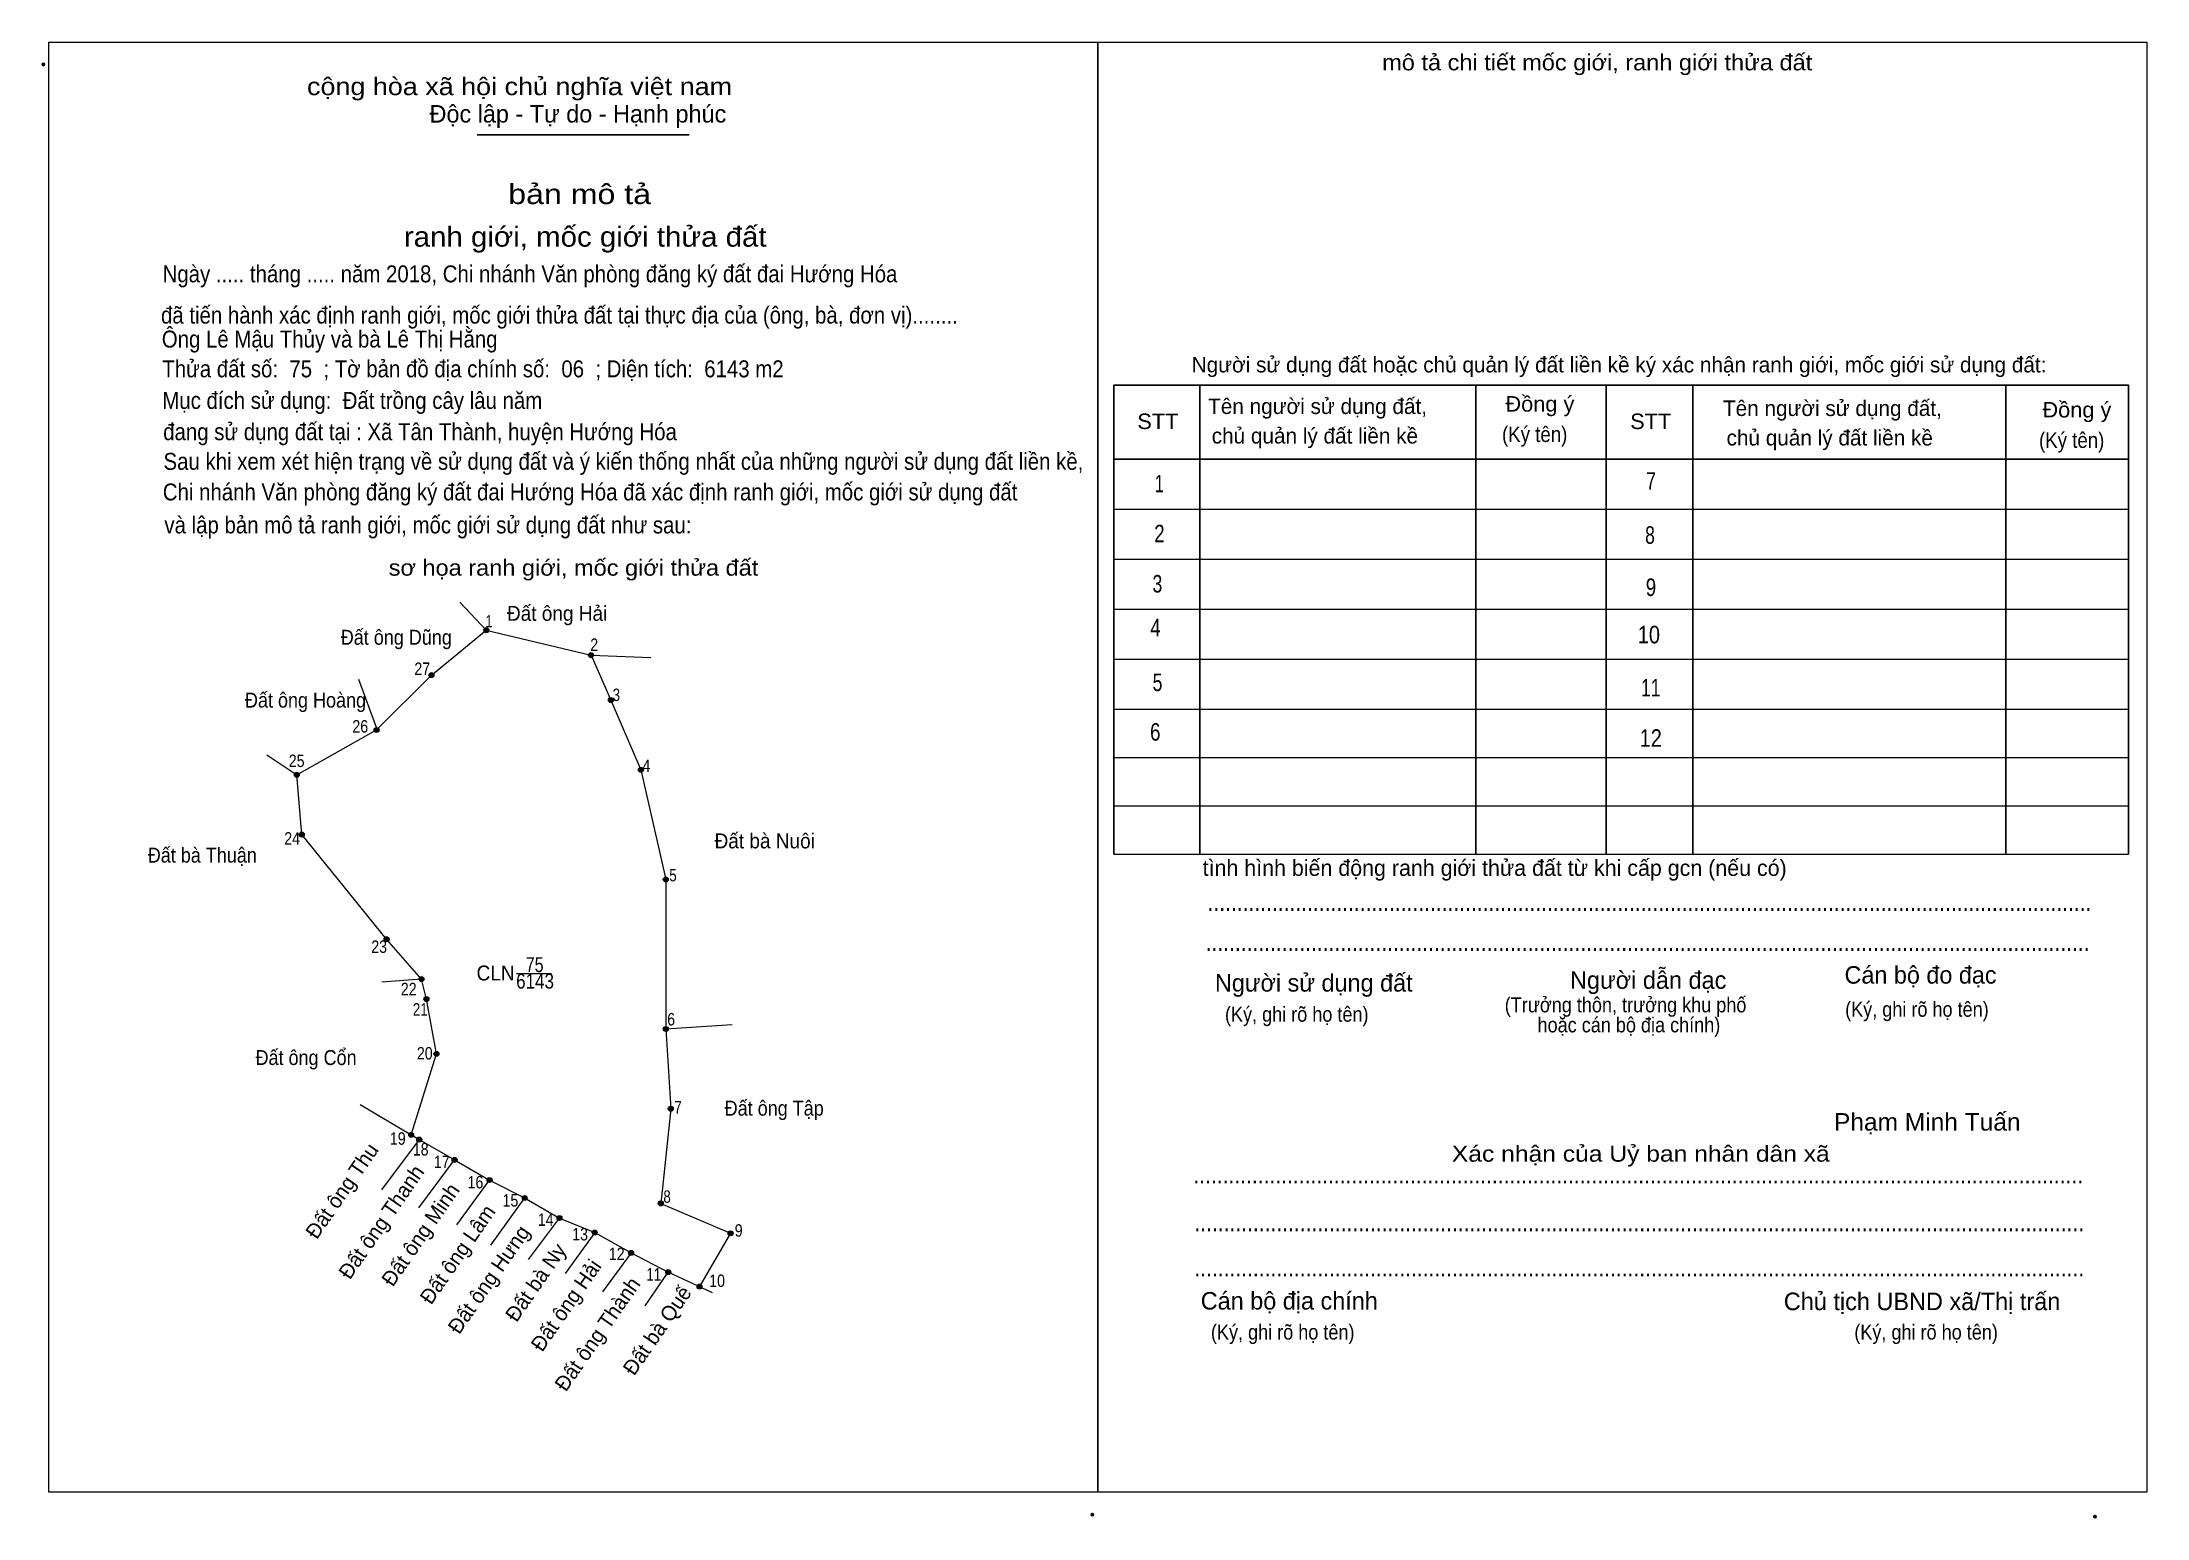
# Model space of a CAD drawing. Header units: metres. Extents: x 537964 to 539393, y 1836884 to 1837217.
# Drawn here: x 537964.4 to 538386.5, y 1836894.7 to 1837190.8 of the extents above; entities that cross this region are included whole.
import ezdxf
from ezdxf.enums import TextEntityAlignment as Align

# ---------------------------------------------------------------- set-up
doc = ezdxf.new("R2010")
doc.units = ezdxf.units.M
doc.header["$PDMODE"] = 32
doc.header["$PDSIZE"] = 0.5
for name, color, linetype, lineweight in [('10', 7, 'Continuous', 13), ('15', 7, 'Continuous', 13), ('2', 7, 'Continuous', 25), ('63', 7, 'Continuous', 13)]:
    doc.layers.add(name, color=color, linetype=linetype, lineweight=lineweight)
doc.layers.add('16', color=7, linetype='Continuous')

msp = doc.modelspace()

# ---------------------------------------------------------------- texts
at = {"layer": '15'}
for s, width, p in [('Đất ông Hải', 0.95, (538067.655, 1837074.7)), ('Đất ông Dũng', 0.9, (538035.4, 1837069.9)), ('Đất ông Hoàng', 0.9, (538017.19, 1837057.29)), ('Đất bà Nuôi', 0.95, (538109.29, 1837029.04)), ('Đất bà Thuận', 0.9, (537996.495, 1837026.18)), ('Đất ông Cổn', 0.9, (538017.305, 1836985.57)), ('Đất ông Tập', 0.9, (538111.19, 1836975.41))]:
    msp.add_text(s, height=3, dxfattribs=dict(at, width=width)).set_placement(p, align=Align.CENTER)
at = {"layer": '16', "width": 0.9}
for s, p in [('Ngày ..... tháng ..... năm 2018, Chi nhánh Văn phòng đăng ký đất đai Hướng Hóa', (537988.53, 1837142.62)), (' đã tiến hành xác định ranh giới, mốc giới thửa đất tại thực địa của (ông, bà, đơn vị)........', (537987.07, 1837134.34)), ('Ông Lê Mậu Thủy và bà Lê Thị Hằng', (537988.37, 1837129.54)), ('Thửa đất số:  75  ; Tờ bản đồ địa chính số:  06  ; Diện tích:  6143 m2', (537988.47, 1837123.56)), ('Mục đích sử dụng:  Đất trồng cây lâu năm', (537988.47, 1837117.22)), ('đang sử dụng đất tại : Xã Tân Thành, huyện Hướng Hóa', (537988.65, 1837110.94)), ('Sau khi xem xét hiện trạng về sử dụng đất và ý kiến thống nhất của những người sử dụng đất liền kề,', (537988.71, 1837105)), ('Chi nhánh Văn phòng đăng ký đất đai Hướng Hóa đã xác định ranh giới, mốc giới sử dụng đất', (537988.57, 1837098.86)), (' và lập bản mô tả ranh giới, mốc giới sử dụng đất như sau:', (537987.75, 1837092.24))]:
    msp.add_text(s, height=3.4, dxfattribs=at).set_placement(p)
at = {"layer": '2'}
for s, height, width, p in [('mô tả chi tiết mốc giới, ranh giới thửa đất', 3.21, 1.1, (538276.25, 1837185.16)), ('bản mô tả', 4.014, 1.2, (538072.17, 1837158.32)), ('ranh giới, mốc giới thửa đất', 4.014, 1.1, (538073.29, 1837149.78)), ('1', 3.512, 0.7, (538188.43, 1837100.48)), ('7', 3.52, 0.75, (538287.04, 1837101)), ('2', 3.512, 0.8, (538188.455, 1837090.46)), ('8', 3.52, 0.75, (538286.84, 1837090.16)), ('sơ họa ranh giới, mốc giới thửa đất', 3.21, 1.1, (538070.94, 1837083.76)), ('3', 3.512, 0.75, (538188.05, 1837080.38)), ('9', 3.52, 0.8, (538287.035, 1837079.68)), ('4', 3.512, 0.8, (538187.665, 1837071.62)), ('10', 3.52, 0.85, (538286.62, 1837070.18)), ('5', 3.512, 0.75, (538188.075, 1837060.6)), ('11', 3.52, 0.75, (538287, 1837059.52)), ('6', 3.512, 0.8, (538187.615, 1837050.66)), ('12', 3.52, 0.85, (538286.99, 1837049.42)), ('(Trưởng thôn, trưởng khu phố', 3.01, 0.9, (538281.94, 1836996.14)), ('hoặc cán bộ địa chính)', 3.01, 0.9, (538282.615, 1836992.12)), ('Xác nhận của Uỷ ban nhân dân xã', 3.212, 1.15, (538284.995, 1836966.17))]:
    msp.add_text(s, height=height, dxfattribs=dict(at, width=width)).set_placement(p, align=Align.CENTER)
for s, height, width, p in [('cộng hòa xã hội chủ nghĩa việt nam', 3.511, 1.15, (538017.49, 1837180.18)), ('Đồng ý', 3.11, 1.05, (538257.84, 1837116.68)), ('STT', 3.11, 1.05, (538184.02, 1837113.18)), ('STT', 3.11, 1.05, (538282.86, 1837113.18)), ('Đồng ý', 3.11, 1.05, (538365.54, 1837115.5)), ('(Ký tên)', 3.11, 0.9, (538257.16, 1837110.58)), ('(Ký tên)', 3.11, 0.9, (538364.86, 1837109.4)), ('.......................................................................................................................................................', 3.511, 0.9, (538198.1, 1837016.5)), ('.......................................................................................................................................................', 3.511, 0.9, (538197.72, 1837008.48)), ('(Ký, ghi rõ họ tên)', 3.01, 0.9, (538201.6, 1836994.26)), ('(Ký, ghi rõ họ tên)', 3.01, 0.9, (538325.98, 1836995.26)), ('Phạm Minh Tuấn', 3.5, 1.05, (538323.74, 1836972.41)), ('........................................................................................................................................................', 3.511, 0.9, (538195.26, 1836961.82)), ('........................................................................................................................................................', 3.511, 0.9, (538195.46, 1836952.22)), ('........................................................................................................................................................', 3.511, 0.9, (538195.46, 1836943.18)), ('(Ký, ghi rõ họ tên)', 3.01, 0.9, (538198.78, 1836930.48)), ('(Ký, ghi rõ họ tên)', 3.01, 0.9, (538327.82, 1836930.48))]:
    msp.add_text(s, height=height, dxfattribs=dict(at, width=width)).set_placement(p)
for s, height, p in [('Độc lập - Tự do - Hạnh phúc', 3.511, (538042.07, 1837174.68)), ('Người sử dụng đất hoặc chủ quản lý đất liền kề ký xác nhận ranh giới, mốc giới sử dụng đất:', 3.11, (538194.92, 1837124.54)), ('Tên người sử dụng đất,', 3.11, (538198.22, 1837116.2)), ('Tên người sử dụng đất,', 3.11, (538301.48, 1837115.8)), ('chủ quản lý đất liền kề', 3.11, (538198.94, 1837110.28)), ('chủ quản lý đất liền kề', 3.11, (538302.2, 1837109.88)), ('tình hình biến động ranh giới thửa đất từ khi cấp gcn (nếu có)', 3.21, (538197.12, 1837023.52)), ('Cán bộ đo đạc', 3.504, (538325.86, 1837001.9)), ('Người sử dụng đất', 3.512, (538199.58, 1837000.3)), ('Người dẫn đạc', 3.52, (538270.8, 1837000.86)), ('Cán bộ địa chính', 3.512, (538196.74, 1836936.5)), ('Chủ tịch UBND xã/Thị trấn', 3.52, (538313.68, 1836936.38))]:
    msp.add_text(s, height=height, dxfattribs=at).set_placement(p)
at = {"layer": '63'}
for s, width, p in [(' 1', 0.75, (538054.69, 1837073.37)), (' 2', 0.85, (538075.88, 1837068.66)), (' 27', 0.85, (538042.18, 1837063.84)), (' 3', 0.8, (538080.28, 1837058.6)), (' 26', 0.85, (538029.75, 1837052.27)), (' 25', 0.85, (538017, 1837045.36)), (' 4', 0.85, (538086.36, 1837044.37)), (' 24', 0.85, (538016.09, 1837029.79)), (' 5', 0.8, (538091.63, 1837022.42)), (' 23', 0.85, (538033.54, 1837008.07)), (' 22', 0.85, (538039.47, 1836999.56)), (' 21', 0.8, (538041.69, 1836995.5)), (' 6', 0.85, (538091.31, 1836993.51)), (' 20', 0.85, (538042.69, 1836986.68)), (' 7', 0.8, (538092.63, 1836975.82)), (' 19', 0.85, (538037.28, 1836969.57)), (' 18', 0.85, (538041.87, 1836967.41)), (' 17', 0.85, (538046.1, 1836964.88)), (' 16', 0.85, (538052.86, 1836960.81)), (' 15', 0.85, (538059.87, 1836957.16)), (' 8', 0.8, (538090.45, 1836957.92)), (' 14', 0.85, (538066.94, 1836953.3)), (' 13', 0.85, (538073.84, 1836950.37)), (' 9', 0.85, (538104.86, 1836951.13)), (' 12', 0.85, (538081.19, 1836946.43)), (' 11', 0.8, (538088.53, 1836942.32)), (' 10', 0.85, (538101.32, 1836941.03))]:
    msp.add_text(s, height=2.5, dxfattribs=dict(at, width=width)).set_placement(p, align=Align.RIGHT)
for s, width, p in [('CLN', 0.95, (538055.31, 1837002.53)), ('75', 0.8, (538063.15, 1837004.21)), ('6143', 0.85, (538063.23, 1837000.9))]:
    msp.add_text(s, height=3, dxfattribs=dict(at, width=width)).set_placement(p, align=Align.CENTER)
for s, p in [('Đất ông Thu', (538032.022, 1836968.55)), ('Đất ông Thanh', (538041.203, 1836964.14)), ('Đất ông Minh', (538048.291, 1836960.49)), ('Đất ông Lâm', (538055.47, 1836956.16)), ('Đất ông Hưng', (538062.371, 1836952.05)), ('Đất bà Ny', (538069.671, 1836948.43)), ('Đất ông Hải', (538076.72, 1836945.22)), ('Đất ông Thành', (538084.543, 1836941.64)), ('Đất bà Quế', (538094.794, 1836939.9))]:
    msp.add_text(s, height=3, rotation=55.245, dxfattribs=at).set_placement(p, align=Align.RIGHT)

# ---------------------------------------------------------------- hatches: boundary and pattern name
at = {"layer": '15'}
for points in [[(538053.95, 1837072.8, 1), (538052.95, 1837072.8, 1)], [(538074.95, 1837067.8, 1), (538073.95, 1837067.8, 1)], [(538042.95, 1837063.8, 1), (538041.95, 1837063.8, 1)], [(538078.95, 1837058.8, 1), (538077.95, 1837058.8, 1)], [(538031.95, 1837052.8, 1), (538030.95, 1837052.8, 1)], [(538015.95, 1837043.8, 1), (538014.95, 1837043.8, 1)], [(538084.95, 1837044.8, 1), (538083.95, 1837044.8, 1)], [(538016.95, 1837031.8, 1), (538015.95, 1837031.8, 1)], [(538089.95, 1837022.8, 1), (538088.95, 1837022.8, 1)], [(538033.95, 1837010.8, 1), (538032.95, 1837010.8, 1)], [(538040.95, 1837002.8, 1), (538039.95, 1837002.8, 1)], [(538041.95, 1836998.8, 1), (538040.95, 1836998.8, 1)], [(538089.95, 1836992.8, 1), (538088.95, 1836992.8, 1)], [(538043.95, 1836987.8, 1), (538042.95, 1836987.8, 1)], [(538090.95, 1836976.8, 1), (538089.95, 1836976.8, 1)], [(538038.88, 1836971.57, 1), (538037.88, 1836971.57, 1)], [(538040.51, 1836970.6, 1), (538039.51, 1836970.6, 1)], [(538047.58, 1836966.52, 1), (538046.58, 1836966.52, 1)], [(538054.6, 1836962.49, 1), (538053.6, 1836962.49, 1)], [(538061.64, 1836958.89, 1), (538060.64, 1836958.89, 1)], [(538068.63, 1836954.87, 1), (538067.63, 1836954.87, 1)], [(538088.95, 1836957.8, 1), (538087.95, 1836957.8, 1)], [(538075.69, 1836951.96, 1), (538074.69, 1836951.96, 1)], [(538102.95, 1836951.8, 1), (538101.95, 1836951.8, 1)], [(538082.98, 1836947.86, 1), (538081.98, 1836947.86, 1)], [(538090.45, 1836943.99, 1), (538089.45, 1836943.99, 1)], [(538096.71, 1836941.11, 1), (538095.71, 1836941.11, 1)]]:
    msp.add_hatch(color=256, dxfattribs=at).paths.add_polyline_path(points)

# ---------------------------------------------------------------- linework, layer by layer
at = {"layer": '10'}
for p, q in [((538028.17, 1836977.64), (538040.01, 1836970.6)), ((538040.01, 1836970.6), (538032.44, 1836960.54)), ((538040.01, 1836970.6), (538047.06, 1836966.53)), ((538039.94, 1836956.9), (538047.08, 1836966.52)), ((538047.08, 1836966.52), (538054.1, 1836962.49)), ((538047.51, 1836953.53), (538054.1, 1836962.49)), ((538054.1, 1836962.49), (538061.14, 1836958.89)), ((538061.14, 1836958.89), (538054.27, 1836949.42)), ((538061.14, 1836958.89), (538068.13, 1836954.87)), ((538061.9, 1836946.55), (538068.13, 1836954.87)), ((538068.13, 1836954.87), (538075.19, 1836951.96)), ((538075.19, 1836951.96), (538069.28, 1836943.73)), ((538075.19, 1836951.96), (538082.48, 1836947.86)), ((538082.48, 1836947.86), (538076.77, 1836940.08)), ((538082.48, 1836947.86), (538089.95, 1836943.99)), ((538085.28, 1836937.24), (538089.95, 1836943.99)), ((538089.97, 1836943.98), (538098.73, 1836939.95))]:
    msp.add_line(p, q, dxfattribs=at)
at = {"layer": '15'}
for p, q in [((538053.45, 1837072.8), (538048.15, 1837078.45)), ((538074.45, 1837067.8), (538086.47, 1837067.31)), ((538031.45, 1837053.3), (538027.86, 1837062.91)), ((538009.45, 1837047.8), (538015.45, 1837043.8)), ((538040.45, 1837002.8), (538032.52, 1837002.2)), ((538089.45, 1836992.8), (538102.73, 1836993.71))]:
    msp.add_line(p, q, dxfattribs=at)
for points in [[(538015.45, 1837043.8), (538031.45, 1837052.8), (538042.45, 1837063.8), (538053.45, 1837072.8), (538074.45, 1837067.8), (538078.45, 1837058.8), (538084.45, 1837044.8), (538089.45, 1837022.8), (538089.45, 1836992.8), (538090.45, 1836976.8), (538088.45, 1836957.8), (538102.45, 1836951.8), (538096.21, 1836941.11)], [(538038.38, 1836971.57), (538043.45, 1836987.8), (538041.45, 1836998.8), (538040.45, 1837002.8), (538033.45, 1837010.8), (538016.45, 1837031.8), (538015.45, 1837043.8)]]:
    msp.add_lwpolyline(points, dxfattribs=at)
for centre in [(538053.45, 1837072.8), (538074.45, 1837067.8), (538042.45, 1837063.8), (538078.45, 1837058.8), (538031.45, 1837052.8), (538015.45, 1837043.8), (538084.45, 1837044.8), (538016.45, 1837031.8), (538089.45, 1837022.8), (538033.45, 1837010.8), (538040.45, 1837002.8), (538041.45, 1836998.8), (538089.45, 1836992.8), (538043.45, 1836987.8), (538090.45, 1836976.8), (538038.38, 1836971.57), (538040.01, 1836970.6), (538047.08, 1836966.52), (538054.1, 1836962.49), (538061.14, 1836958.89), (538068.13, 1836954.87), (538088.45, 1836957.8), (538075.19, 1836951.96), (538102.45, 1836951.8), (538082.48, 1836947.86), (538089.95, 1836943.99), (538096.21, 1836941.11)]:
    msp.add_circle(centre, 0.5, dxfattribs=at)
at = {"layer": '2'}
for p, q in [((538051.61, 1837172.19), (538094.16, 1837172.19)), ((538196.53, 1837121.99), (538196.53, 1837027.87)), ((538251.89, 1837121.99), (538251.89, 1837027.87)), ((538278.08, 1837121.99), (538278.08, 1837027.87)), ((538295.41, 1837121.99), (538295.41, 1837027.87)), ((538358.22, 1837121.8), (538358.22, 1837027.87)), ((538179.32, 1837107.14), (538382.8, 1837107.14))]:
    msp.add_line(p, q, dxfattribs=at)
at = {"layer": '2', "lineweight": 13}
for p, q in [((538179.32, 1837097.11), (538382.8, 1837097.11)), ((538179.32, 1837087.07), (538382.8, 1837087.07)), ((538179.32, 1837077.04), (538382.8, 1837077.04)), ((538179.32, 1837067.01), (538382.8, 1837067.01)), ((538179.32, 1837056.97), (538382.8, 1837056.97)), ((538179.32, 1837047.27), (538382.8, 1837047.27)), ((538179.32, 1837037.57), (538382.8, 1837037.57)), ((538179.32, 1837027.87), (538382.8, 1837027.87))]:
    msp.add_line(p, q, dxfattribs=at)
for points in [[(537965.75, 1836899.85), (537965.74, 1836899.85), (537965.74, 1837190.83), (538176.12, 1837190.83), (538176.12, 1837190.82)], [(538176.12, 1837190.82), (538176.12, 1836899.85), (537965.75, 1836899.85)], [(538176.12, 1837190.82), (538386.5, 1837190.82), (538386.5, 1836899.85), (538386.49, 1836899.85)], [(538386.49, 1836899.85), (538176.12, 1836899.85), (538176.12, 1837190.82)], [(538176.12, 1837190.82), (538386.49, 1837190.82), (538386.49, 1836899.85)], [(538386.49, 1836899.85), (538176.12, 1836899.85), (538176.12, 1837190.82)]]:
    msp.add_lwpolyline(points, dxfattribs=at)
at = {"layer": '2'}
msp.add_lwpolyline([(538382.8, 1837027.87), (538382.8, 1837121.99), (538179.32, 1837121.99), (538179.32, 1837027.87)], dxfattribs=at)
for p in [(537964.61, 1837186.34), (538174.99, 1836895.36), (538376.1, 1836894.94)]:
    msp.add_point(p, dxfattribs=at)
at = {"layer": '63'}
msp.add_line((538059.53, 1837003.94), (538066.52, 1837003.94), dxfattribs=at)

msp.set_redraw_order([(e.dxf.handle, doc.entitydb.next_handle()) for e in msp.query("TEXT MTEXT ATTDEF DIMENSION ARC_DIMENSION")])  # texts and dimensions are drawn at this point

doc.saveas('drawing.dxf')
